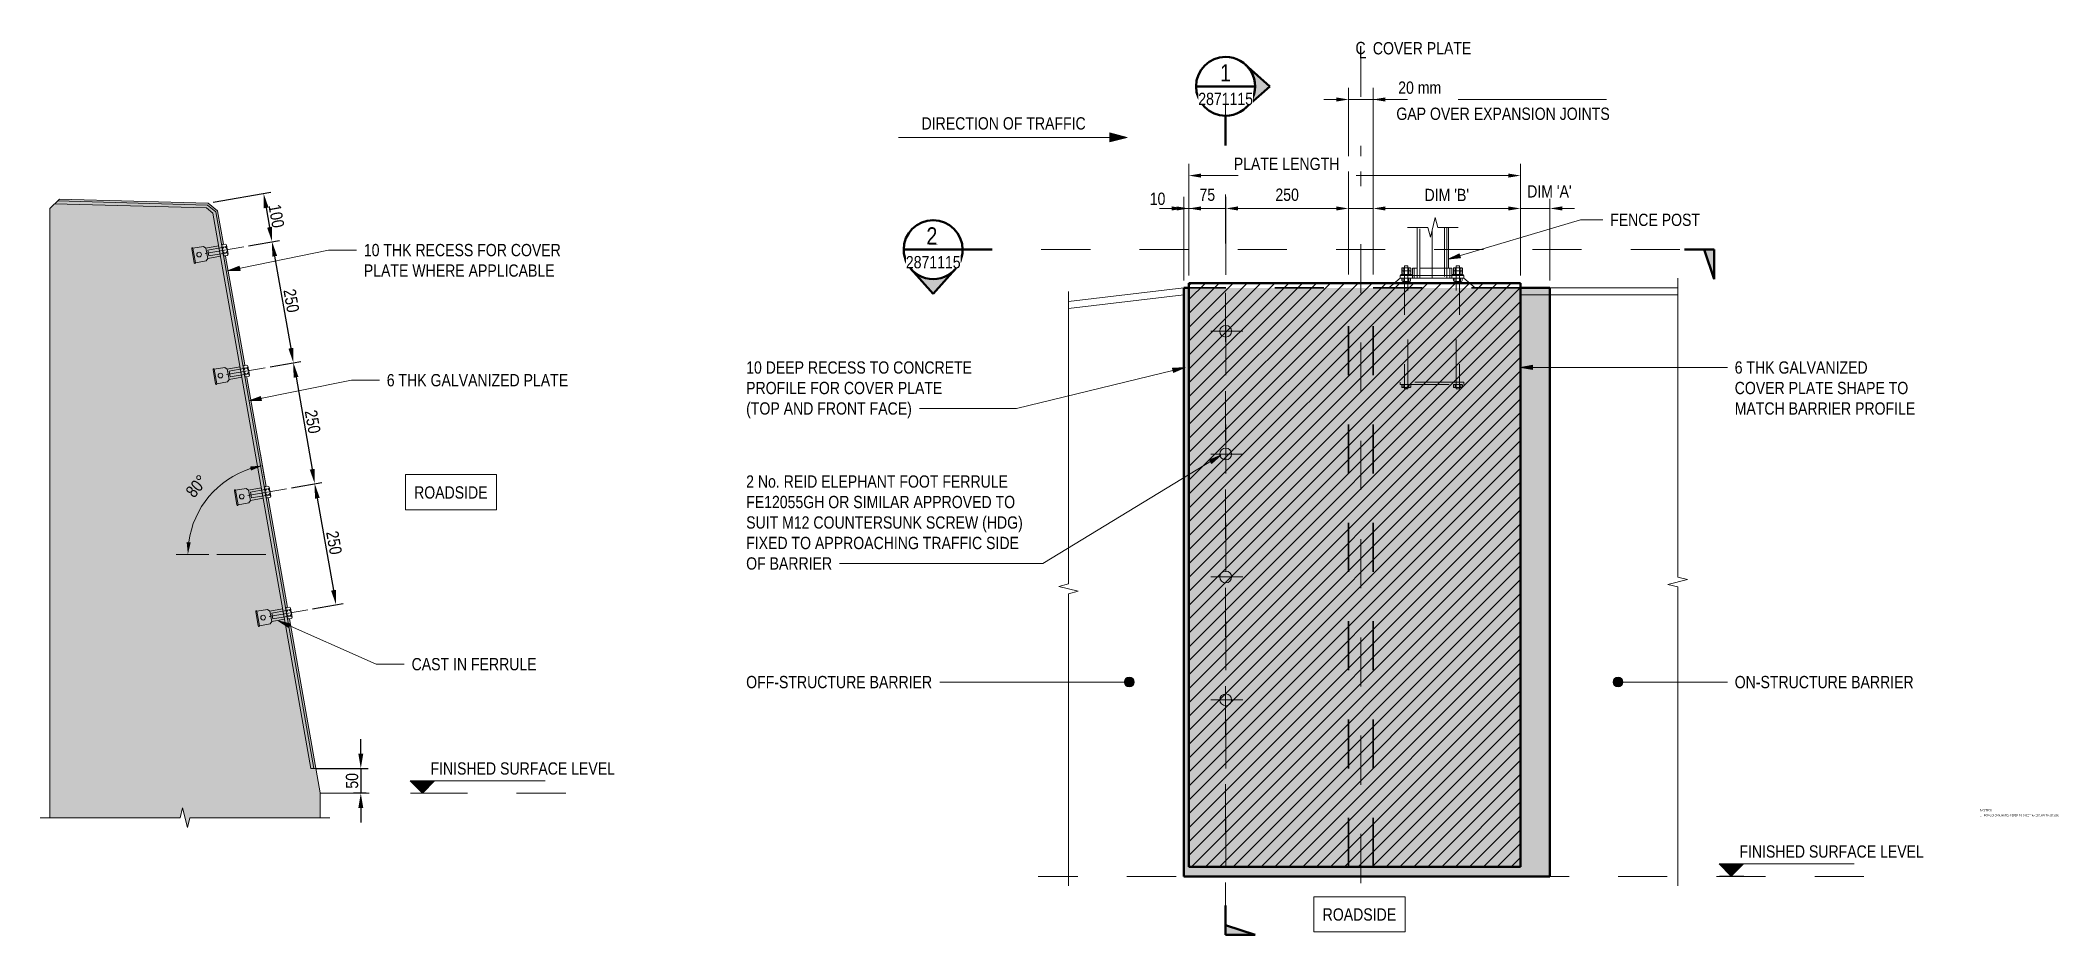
# Model space of a CAD drawing. Header units: metres. Extents: x 1 to 24, y 2 to 1737.
# Drawn here: x 1.446 to 5.531, y 2.415 to 4.235 of the extents above.
import ezdxf

# ---------------------------------------------------------------- set-up
doc = ezdxf.new("R2010")
doc.units = ezdxf.units.M
for name, pattern in [('Dot_Section Line', [0.02, 0, -0.02]), ('JacobsCenter', [0.015, 0.009, -0.0015, 0.003, -0.0015]), ('JacobsDash', [0.0045, 0.003, -0.0015])]:
    doc.linetypes.add(name, pattern=pattern)
doc.layers.get('Defpoints').update_dxf_attribs({"color": 41})
for name, color, linetype, lineweight in [('D-BDGE', 7, 'Continuous', 13), ('D-BDGE-LINE', 7, 'Continuous', 9), ('D-ENHA-ANNO-TEXT', 7, 'Continuous', 9), ('D-ENHA-GEN-LINE', 7, 'Continuous', 9), ('D-ENHA-TEXT', 7, 'Continuous', 9), ('D-ENHA-TEXT-DIMS', 7, 'Continuous', 9)]:
    doc.layers.add(name, color=color, linetype=linetype, lineweight=lineweight)
doc.styles.add('Arial Narrow', font='ARIALN.TTF', dxfattribs={"height": 0.025})
doc.styles.add('Arial Narrow_1', font='ARIALN.TTF', dxfattribs={"height": 0.0025})
doc.styles.add('Arial Narrow_2', font='ARIALN.TTF', dxfattribs={"height": 0.035})
doc.styles.add('Arial Narrow_3', font='ARIALN.TTF', dxfattribs={"height": 0.0035})
doc.styles.add('Arial Narrow_4', font='ARIALN.TTF', dxfattribs={"height": 0.005})
doc.dimstyles.new('____ddd____', dxfattribs={"dimscale": 0.3048, "dimtxt": 0.025586, "dimasz": 0.098425, "dimexe": 0.049213, "dimexo": 0.032808, "dimgap": 0.016404, "dimtad": 1, "dimdec": 0, "dimlfac": 1000, "dimzin": 0, "dimdsep": 46, "dimtxsty": 'Arial Narrow', "dimsah": 1, "dimcen": 0.09, "dimaunit": 1, "dimadec": 4, "dimazin": 0, "dimtfac": 1, "dimtdec": 4, "dimtix": 1, "dimtmove": 0, "dimatfit": 3, "dimfxl": 1, "dimtvp": 1, "dimtolj": 1, "dimtzin": 0, "dimarcsym": 2})
doc.dimstyles.new('Dimension_Angle_T___º__', dxfattribs={"dimscale": 0.3048, "dimtxt": 0.025586, "dimasz": 0.082021, "dimexe": 0.07874, "dimexo": 0.052493, "dimgap": 0.065617, "dimtad": 1, "dimdec": 3, "dimlfac": 1000, "dimrnd": 0.001, "dimzin": 0, "dimdsep": 46, "dimtxsty": 'Arial Narrow', "dimsah": 1, "dimcen": 0.09, "dimadec": 0, "dimazin": 0, "dimtfac": 1, "dimtdec": 4, "dimtix": 1, "dimtmove": 0, "dimatfit": 3, "dimfxl": 1, "dimtvp": 1, "dimtolj": 1, "dimtzin": 0, "dimlwd": 18, "dimlwe": 18, "dimarcsym": 2})
doc.dimstyles.new('Dimension_Standard_O__mm_', dxfattribs={"dimscale": 0.3048, "dimtxt": 0.025586, "dimasz": 0.082021, "dimexe": 0.07874, "dimexo": 0.049213, "dimgap": 0.049213, "dimtad": 1, "dimdec": 0, "dimlfac": 1000, "dimzin": 0, "dimdsep": 46, "dimtxsty": 'Arial Narrow', "dimsah": 1, "dimcen": 0.09, "dimaunit": 1, "dimadec": 4, "dimazin": 0, "dimtfac": 1, "dimtdec": 4, "dimtix": 1, "dimtmove": 2, "dimatfit": 3, "dimfxl": 1, "dimtvp": 1, "dimtfill": 1, "dimtolj": 1, "dimtzin": 0, "dimlwd": 18, "dimlwe": 18, "dimarcsym": 2})
doc.dimstyles.new('Dimension_Standard_O__mm__1', dxfattribs={"dimscale": 0.3048, "dimtxt": 0.025586, "dimasz": 0.082021, "dimexe": 0.07874, "dimexo": 0.049213, "dimgap": 0.049213, "dimtad": 1, "dimdec": 0, "dimlfac": 1000, "dimzin": 0, "dimdsep": 46, "dimtxsty": 'Arial Narrow', "dimsah": 1, "dimcen": 0.09, "dimaunit": 1, "dimadec": 4, "dimazin": 0, "dimtfac": 1, "dimtdec": 4, "dimtix": 1, "dimtmove": 0, "dimatfit": 3, "dimfxl": 1, "dimtvp": 1, "dimtfill": 1, "dimtolj": 1, "dimtzin": 0, "dimlwd": 18, "dimlwe": 18, "dimarcsym": 2})

msp = doc.modelspace()

# ---------------------------------------------------------------- texts
at = {"layer": 'D-ENHA-TEXT', "attachment_point": 1, "bg_fill": 3, "box_fill_scale": 1, "bg_fill_color": 256, "bg_fill_true_color": 13158600, "bg_fill_transparency": 0}
for s, insert, char_height, style in [('10 DEEP RECESS TO CONCRETE ', (2.8832412, 3.5819697), 0.025, 'Arial Narrow'), ('2 No. REID ELEPHANT FOOT FERRULE ', (2.8832412, 3.3499867), 0.025, 'Arial Narrow'), ('1.', (5.3946616, 2.6600804), 0.0035, 'Arial Narrow_3')]:
    msp.add_mtext(s, dxfattribs=dict(at, insert=insert, char_height=char_height, style=style))

# ---------------------------------------------------------------- blocks, each defined once
blk = doc.blocks.new('BREAK LINE - INPUT VIEW SCALE_R13 - Std Break-6232128-DRG-2871115 - COVER PLATE ELEVATION')
at = {"layer": 'D-BDGE-LINE'}
for p, q in [((0.2649, 0), (-0.02, 0)), ((0.2699, 0.02), (0.2649, 0)), ((0.2799, -0.02), (0.2699, 0.02)), ((0.2849, 0), (0.2799, -0.02)), ((0.5698, 0), (0.2849, 0))]:
    blk.add_line(p, q, dxfattribs=at)
blk = doc.blocks.new('BREAK LINE - INPUT VIEW SCALE_R13 - Std Break-6725330-DRG-2871115 - COVER PLATE ELEVATION - TYPE CP-02')
at = {"layer": 'D-BDGE-LINE'}
for p, q in [((0.5883, 0), (-0.02, 0)), ((0.5933, 0.02), (0.5883, 0)), ((0.6033, -0.02), (0.5933, 0.02)), ((0.6083, 0), (0.6033, -0.02)), ((1.2167, 0), (0.6083, 0))]:
    blk.add_line(p, q, dxfattribs=at)
blk = doc.blocks.new('BREAK LINE - INPUT VIEW SCALE_R13 - Std Break-7160470-DRG-2871115 - COVER PLATE ELEVATION - TYPE CP-02')
at = {"layer": 'D-BDGE-LINE'}
for p, q in [((-0.02, 0), (0.5745, 0)), ((0.5745, 0), (0.5795, -0.02)), ((0.5795, -0.02), (0.5895, 0.02)), ((0.5895, 0.02), (0.5945, 0)), ((0.5945, 0), (1.1891, 0))]:
    blk.add_line(p, q, dxfattribs=at)
blk = doc.blocks.new('BREAK LINE - INPUT VIEW SCALE_R13 - Std Break-7695397-DRG-2871115 - COVER PLATE ELEVATION - TYPE CP-02')
at = {"layer": 'D-BDGE-LINE'}
for p, q in [((-0.02, 0), (0.0217, 0)), ((0.0217, 0), (0.0267, -0.02)), ((0.0267, -0.02), (0.0367, 0.02)), ((0.0367, 0.02), (0.0417, 0)), ((0.0417, 0), (0.0833, 0))]:
    blk.add_line(p, q, dxfattribs=at)
blk = doc.blocks.new('SYM_ANO_Level - FINISHED LEVEL 2-5691598-DRG-2871115 - COVER PLATE ELEVATION')
at = {"layer": 'D-ENHA-GEN-LINE'}
blk.add_hatch(color=256, dxfattribs=at).paths.add_polyline_path([(0, 0), (0.00247, -0.00247), (-0.00247, -0.00247)])
for p, q in [((0.00241, 0), (-0.00259, 0)), ((-0.025, -0.00247), (0.00241, -0.00247)), ((0, 0), (-0.00247, -0.00247)), ((-0.00247, -0.00247), (0.00247, -0.00247)), ((0.0018, -0.00247), (-0.0018, -0.00247)), ((0.00247, -0.00247), (0, 0))]:
    blk.add_line(p, q, dxfattribs=at)
blk = doc.blocks.new('DIMBLOCK1-DRG-2871115 - COVER PLATE ELEVATION')
at = {"layer": 'D-ENHA-TEXT-DIMS', "color": 0, "lineweight": 18, "transparency": 16777216}
for p, q in [((1.9032, 3.3441), (1.8945, 3.3935)), ((1.7896, 3.1889), (1.7229, 3.1889))]:
    blk.add_line(p, q, dxfattribs=at)
blk.add_arc((1.9306, 3.1889), 0.1837, 107.8028, 172.1972, dxfattribs=at)
at = {"layer": 'D-ENHA-TEXT-DIMS', "color": 0, "transparency": 16777216}
for points in [[(1.8734, 3.3679), (1.8754, 3.3598), (1.8987, 3.3699)], [(1.7527, 3.2136), (1.7444, 3.2142), (1.7469, 3.1889)]]:
    blk.add_solid(points, dxfattribs=at)
at = {"layer": 'Defpoints', "color": 0, "transparency": 16777216}
for p in [(1.8209, 3.3363), (1.906, 3.3283), (1.8056, 3.1889), (1.9306, 3.1889)]:
    blk.add_point(p, dxfattribs=at)
at = {"layer": 'D-ENHA-TEXT-DIMS', "color": 0, "lineweight": 18, "transparency": 16777216, "insert": (1.7648, 3.3281), "char_height": 0.025, "width": 0.054583, "attachment_point": 5, "rotation": 50, "style": 'Arial Narrow'}
blk.add_mtext('\\A1;80°', dxfattribs=at)
blk = doc.blocks.new('DIMBLOCK2-DRG-2871115 - COVER PLATE ELEVATION')
at = {"layer": 'D-ENHA-TEXT-DIMS', "color": 0, "lineweight": -2, "transparency": 16777216}
for p, q in [((2.0989, 2.7835), (2.0989, 2.8135)), ((2.0072, 2.7535), (2.1139, 2.7535)), ((2.0989, 2.7535), (2.0989, 2.7035)), ((2.1101, 2.7035), (2.0839, 2.7035)), ((2.0989, 2.6735), (2.0989, 2.6435))]:
    blk.add_line(p, q, dxfattribs=at)
at = {"layer": 'D-ENHA-TEXT-DIMS', "color": 0, "transparency": 16777216}
for points in [[(2.0939, 2.7835), (2.1039, 2.7835), (2.0989, 2.7535)], [(2.0939, 2.6735), (2.1039, 2.6735), (2.0989, 2.7035)]]:
    blk.add_solid(points, dxfattribs=at)
at = {"layer": 'Defpoints', "color": 0, "transparency": 16777216}
for p in [(1.9972, 2.7535), (2.0989, 2.7035), (2.1201, 2.7035)]:
    blk.add_point(p, dxfattribs=at)
at = {"layer": 'D-ENHA-TEXT-DIMS', "color": 0, "transparency": 16777216, "insert": (2.0811, 2.7285), "char_height": 0.025, "width": 0.038013, "attachment_point": 5, "rotation": 90, "style": 'Arial Narrow'}
blk.add_mtext('\\A1;50', dxfattribs=at)
blk = doc.blocks.new('DIMBLOCK3-DRG-2871115 - COVER PLATE ELEVATION')
at = {"layer": 'D-ENHA-TEXT-DIMS', "color": 0, "lineweight": -2, "transparency": 16777216}
for p, q in [((1.7984, 3.9057), (1.9157, 3.9264)), ((1.9062, 3.8942), (1.9131, 3.8549)), ((1.8706, 3.8169), (1.9331, 3.8279))]:
    blk.add_line(p, q, dxfattribs=at)
at = {"layer": 'D-ENHA-TEXT-DIMS', "color": 0, "transparency": 16777216}
for points in [[(1.9111, 3.8951), (1.9013, 3.8934), (1.901, 3.9238)], [(1.918, 3.8557), (1.9082, 3.854), (1.9183, 3.8253)]]:
    blk.add_solid(points, dxfattribs=at)
at = {"layer": 'Defpoints', "color": 0, "transparency": 16777216}
for p in [(1.7885, 3.9039), (1.8608, 3.8152), (1.9183, 3.8253)]:
    blk.add_point(p, dxfattribs=at)
at = {"layer": 'D-ENHA-TEXT-DIMS', "color": 0, "transparency": 16777216, "insert": (1.9271, 3.8776), "char_height": 0.025, "width": 0.05702, "attachment_point": 5, "rotation": 280, "style": 'Arial Narrow'}
blk.add_mtext('\\A1;100', dxfattribs=at)
blk = doc.blocks.new('DIMBLOCK4-DRG-2871115 - COVER PLATE ELEVATION')
at = {"layer": 'D-ENHA-TEXT-DIMS', "color": 0, "lineweight": -2, "transparency": 16777216}
for p, q in [((1.8706, 3.8169), (1.9331, 3.8279)), ((1.9235, 3.7958), (1.9565, 3.6087)), ((1.9141, 3.5707), (1.9765, 3.5817))]:
    blk.add_line(p, q, dxfattribs=at)
at = {"layer": 'D-ENHA-TEXT-DIMS', "color": 0, "transparency": 16777216}
for points in [[(1.9285, 3.7967), (1.9186, 3.7949), (1.9183, 3.8253)], [(1.9615, 3.6095), (1.9516, 3.6078), (1.9617, 3.5791)]]:
    blk.add_solid(points, dxfattribs=at)
at = {"layer": 'Defpoints', "color": 0, "transparency": 16777216}
for p in [(1.8608, 3.8152), (1.9042, 3.569), (1.9617, 3.5791)]:
    blk.add_point(p, dxfattribs=at)
at = {"layer": 'D-ENHA-TEXT-DIMS', "color": 0, "transparency": 16777216, "insert": (1.9575, 3.7053), "char_height": 0.025, "width": 0.05702, "attachment_point": 5, "rotation": 280, "style": 'Arial Narrow'}
blk.add_mtext('\\A1;250', dxfattribs=at)
blk = doc.blocks.new('DIMBLOCK5-DRG-2871115 - COVER PLATE ELEVATION')
at = {"layer": 'D-ENHA-TEXT-DIMS', "color": 0, "lineweight": -2, "transparency": 16777216}
for p, q in [((1.9141, 3.5707), (1.9765, 3.5817)), ((1.967, 3.5496), (1.9999, 3.3625)), ((1.9575, 3.3245), (2.0199, 3.3355))]:
    blk.add_line(p, q, dxfattribs=at)
at = {"layer": 'D-ENHA-TEXT-DIMS', "color": 0, "transparency": 16777216}
for points in [[(1.9719, 3.5505), (1.962, 3.5487), (1.9617, 3.5791)], [(2.0049, 3.3633), (1.995, 3.3616), (2.0052, 3.3329)]]:
    blk.add_solid(points, dxfattribs=at)
at = {"layer": 'Defpoints', "color": 0, "transparency": 16777216}
for p in [(1.9042, 3.569), (1.9476, 3.3228), (2.0052, 3.3329)]:
    blk.add_point(p, dxfattribs=at)
at = {"layer": 'D-ENHA-TEXT-DIMS', "color": 0, "transparency": 16777216, "insert": (2.0009, 3.4591), "char_height": 0.025, "width": 0.05702, "attachment_point": 5, "rotation": 280, "style": 'Arial Narrow'}
blk.add_mtext('\\A1;250', dxfattribs=at)
blk = doc.blocks.new('DIMBLOCK6-DRG-2871115 - COVER PLATE ELEVATION')
at = {"layer": 'D-ENHA-TEXT-DIMS', "color": 0, "lineweight": -2, "transparency": 16777216}
for p, q in [((1.9575, 3.3245), (2.0199, 3.3355)), ((2.0104, 3.3034), (2.0434, 3.1163)), ((2.0009, 3.0783), (2.0633, 3.0893))]:
    blk.add_line(p, q, dxfattribs=at)
at = {"layer": 'D-ENHA-TEXT-DIMS', "color": 0, "transparency": 16777216}
for points in [[(2.0153, 3.3043), (2.0054, 3.3025), (2.0052, 3.3329)], [(2.0483, 3.1171), (2.0384, 3.1154), (2.0486, 3.0867)]]:
    blk.add_solid(points, dxfattribs=at)
at = {"layer": 'Defpoints', "color": 0, "transparency": 16777216}
for p in [(1.9476, 3.3228), (1.991, 3.0766), (2.0486, 3.0867)]:
    blk.add_point(p, dxfattribs=at)
at = {"layer": 'D-ENHA-TEXT-DIMS', "color": 0, "transparency": 16777216, "insert": (2.0444, 3.2129), "char_height": 0.025, "width": 0.05702, "attachment_point": 5, "rotation": 280, "style": 'Arial Narrow'}
blk.add_mtext('\\A1;250', dxfattribs=at)
blk = doc.blocks.new('CS_Annot_Centreline Symbol3 - CS_Annot_Centreline Symbol-5905071-DRG-2871115 - COVER PLATE ELEVATION - TYPE CP-02')
at = {"layer": 'D-ENHA-GEN-LINE', "char_height": 0.0025, "attachment_point": 1, "style": 'Arial Narrow_1'}
for s, insert, width in [('C  ', (-0.00109, 0.00476), 0.0044093), ('L', (-0.00041, 0.00392), 0.0019241)]:
    blk.add_mtext(s, dxfattribs=dict(at, insert=insert, width=width))
blk = doc.blocks.new('DIMBLOCK7-DRG-2871115 - COVER PLATE ELEVATION - TYPE CP-02')
at = {"layer": 'D-ENHA-TEXT-DIMS', "color": 0, "lineweight": 18, "transparency": 16777216}
for p, q in [((4.1094, 3.7584), (4.1094, 4.1387)), ((4.1594, 3.7584), (4.1594, 4.1387)), ((4.0844, 4.1147), (4.0594, 4.1147)), ((4.1094, 4.1147), (4.1594, 4.1147)), ((4.1844, 4.1147), (4.2094, 4.1147))]:
    blk.add_line(p, q, dxfattribs=at)
at = {"layer": 'D-ENHA-TEXT-DIMS', "color": 0, "transparency": 16777216}
for points in [[(4.0844, 4.1189), (4.0844, 4.1105), (4.1094, 4.1147)], [(4.1844, 4.1189), (4.1844, 4.1105), (4.1594, 4.1147)]]:
    blk.add_solid(points, dxfattribs=at)
at = {"layer": 'Defpoints', "color": 0, "transparency": 16777216}
for p in [(4.1594, 4.1147), (4.1094, 3.7434), (4.1594, 3.7434)]:
    blk.add_point(p, dxfattribs=at)
at = {"layer": 'D-ENHA-TEXT-DIMS', "color": 0, "lineweight": 18, "transparency": 16777216, "insert": (4.2105, 4.1514), "char_height": 0.025, "width": 0.105267, "attachment_point": 1, "line_spacing_factor": 0.974696, "style": 'Arial Narrow', "bg_fill": 3, "box_fill_scale": 1.1, "bg_fill_color": 256, "bg_fill_true_color": 13158600, "bg_fill_transparency": 0}
blk.add_mtext('\\A1;20 mm\u200e', dxfattribs=at)
blk = doc.blocks.new('DIMBLOCK8-DRG-2871115 - COVER PLATE ELEVATION - TYPE CP-02')
at = {"layer": 'D-ENHA-TEXT-DIMS', "color": 0, "lineweight": 18, "transparency": 16777216}
for p, q in [((3.7494, 3.893), (3.7244, 3.893)), ((3.7744, 3.7464), (3.7744, 3.917)), ((3.7744, 3.893), (3.7844, 3.893)), ((3.7844, 3.7564), (3.7844, 3.917)), ((3.8094, 3.893), (3.8344, 3.893))]:
    blk.add_line(p, q, dxfattribs=at)
at = {"layer": 'D-ENHA-TEXT-DIMS', "color": 0, "transparency": 16777216}
blk.add_solid([(3.8094, 3.8972), (3.8094, 3.8889), (3.7844, 3.893)], dxfattribs=at)
at = {"layer": 'Defpoints', "color": 0, "transparency": 16777216}
for p in [(3.7844, 3.893), (3.7744, 3.7314), (3.7844, 3.7414)]:
    blk.add_point(p, dxfattribs=at)
at = {"layer": 'D-ENHA-TEXT-DIMS', "color": 0, "lineweight": 18, "transparency": 16777216, "insert": (3.7047, 3.9252), "char_height": 0.025, "width": 0.038013, "attachment_point": 1, "line_spacing_factor": 0.974696, "style": 'Arial Narrow', "bg_fill": 3, "box_fill_scale": 1.1, "bg_fill_color": 256, "bg_fill_true_color": 13158600, "bg_fill_transparency": 0}
blk.add_mtext('\\A1;10', dxfattribs=at)
at = {"layer": 'D-ENHA-TEXT-DIMS', "color": 0, "transparency": 16777216}
blk.add_solid([(3.7494, 3.8972), (3.7494, 3.8889), (3.7744, 3.893)], dxfattribs=at)
blk = doc.blocks.new('DIMBLOCK9-DRG-2871115 - COVER PLATE ELEVATION - TYPE CP-02')
at = {"layer": 'D-ENHA-TEXT-DIMS', "color": 0, "lineweight": 18, "transparency": 16777216}
for p, q in [((3.7594, 3.893), (3.7344, 3.893)), ((3.7844, 3.7564), (3.7844, 3.917)), ((3.7844, 3.893), (3.8594, 3.893)), ((3.8594, 3.7583), (3.8594, 3.917)), ((3.8844, 3.893), (3.9094, 3.893))]:
    blk.add_line(p, q, dxfattribs=at)
at = {"layer": 'D-ENHA-TEXT-DIMS', "color": 0, "transparency": 16777216}
for points in [[(3.7594, 3.8972), (3.7594, 3.8889), (3.7844, 3.893)], [(3.8844, 3.8972), (3.8844, 3.8889), (3.8594, 3.893)]]:
    blk.add_solid(points, dxfattribs=at)
at = {"layer": 'Defpoints', "color": 0, "transparency": 16777216}
for p in [(3.7844, 3.7414), (3.8594, 3.7433)]:
    blk.add_point(p, dxfattribs=at)
at = {"layer": 'D-ENHA-TEXT-DIMS', "color": 0, "lineweight": 18, "transparency": 16777216, "insert": (3.8219, 3.9208), "char_height": 0.025, "width": 0.038013, "attachment_point": 5, "style": 'Arial Narrow', "bg_fill": 3, "box_fill_scale": 1.1, "bg_fill_color": 256, "bg_fill_true_color": 13158600, "bg_fill_transparency": 0}
blk.add_mtext('\\A1;75', dxfattribs=at)
at = {"layer": 'Defpoints', "color": 0, "transparency": 16777216}
blk.add_point((3.8594, 3.893), dxfattribs=at)
blk = doc.blocks.new('DIMBLOCK10-DRG-2871115 - COVER PLATE ELEVATION - TYPE CP-02')
at = {"layer": 'D-ENHA-TEXT-DIMS', "color": 0, "lineweight": 18, "transparency": 16777216}
for p, q in [((3.8594, 3.7583), (3.8594, 3.917)), ((3.8844, 3.893), (4.0844, 3.893)), ((4.1094, 3.7584), (4.1094, 3.917))]:
    blk.add_line(p, q, dxfattribs=at)
at = {"layer": 'D-ENHA-TEXT-DIMS', "color": 0, "transparency": 16777216}
for points in [[(3.8844, 3.8972), (3.8844, 3.8889), (3.8594, 3.893)], [(4.0844, 3.8972), (4.0844, 3.8889), (4.1094, 3.893)]]:
    blk.add_solid(points, dxfattribs=at)
at = {"layer": 'Defpoints', "color": 0, "transparency": 16777216}
for p in [(4.1094, 3.893), (3.8594, 3.7433), (4.1094, 3.7434)]:
    blk.add_point(p, dxfattribs=at)
at = {"layer": 'D-ENHA-TEXT-DIMS', "color": 0, "lineweight": 18, "transparency": 16777216, "insert": (3.9844, 3.9208), "char_height": 0.025, "width": 0.05702, "attachment_point": 5, "style": 'Arial Narrow', "bg_fill": 3, "box_fill_scale": 1.1, "bg_fill_color": 256, "bg_fill_true_color": 13158600, "bg_fill_transparency": 0}
blk.add_mtext('\\A1;250', dxfattribs=at)
blk = doc.blocks.new('DIMBLOCK11-DRG-2871115 - COVER PLATE ELEVATION - TYPE CP-02')
at = {"layer": 'D-ENHA-TEXT-DIMS', "color": 0, "lineweight": 18, "transparency": 16777216}
for p, q in [((4.0844, 3.893), (4.0594, 3.893)), ((4.1094, 3.7584), (4.1094, 3.917)), ((4.1094, 3.893), (4.1594, 3.893)), ((4.1594, 3.7584), (4.1594, 3.917)), ((4.1844, 3.893), (4.2094, 3.893))]:
    blk.add_line(p, q, dxfattribs=at)
at = {"layer": 'D-ENHA-TEXT-DIMS', "color": 0, "transparency": 16777216}
for points in [[(4.0844, 3.8972), (4.0844, 3.8889), (4.1094, 3.893)], [(4.1844, 3.8972), (4.1844, 3.8889), (4.1594, 3.893)]]:
    blk.add_solid(points, dxfattribs=at)
at = {"layer": 'Defpoints', "color": 0, "transparency": 16777216}
for p in [(4.1094, 3.7434), (4.1594, 3.7434)]:
    blk.add_point(p, dxfattribs=at)
at = {"layer": 'D-ENHA-TEXT-DIMS', "color": 0, "lineweight": 18, "transparency": 16777216, "insert": (4.1344, 3.9229), "char_height": 0.025, "attachment_point": 5, "style": 'Arial Narrow', "bg_fill": 3, "box_fill_scale": 1.1, "bg_fill_color": 256, "bg_fill_true_color": 13158600, "bg_fill_transparency": 0}
blk.add_mtext('\\A1;\u200e', dxfattribs=at)
at = {"layer": 'Defpoints', "color": 0, "transparency": 16777216}
blk.add_point((4.1594, 3.893), dxfattribs=at)
blk = doc.blocks.new('DIMBLOCK12-DRG-2871115 - COVER PLATE ELEVATION - TYPE CP-02')
at = {"layer": 'D-ENHA-TEXT-DIMS', "color": 0, "lineweight": 18, "transparency": 16777216}
for p, q in [((4.1594, 3.7584), (4.1594, 3.917)), ((4.1844, 3.893), (4.4344, 3.893)), ((4.4594, 3.7564), (4.4594, 3.917))]:
    blk.add_line(p, q, dxfattribs=at)
at = {"layer": 'D-ENHA-TEXT-DIMS', "color": 0, "transparency": 16777216}
for points in [[(4.1844, 3.8972), (4.1844, 3.8889), (4.1594, 3.893)], [(4.4344, 3.8972), (4.4344, 3.8889), (4.4594, 3.893)]]:
    blk.add_solid(points, dxfattribs=at)
at = {"layer": 'Defpoints', "color": 0, "transparency": 16777216}
for p in [(4.4594, 3.893), (4.1594, 3.7434), (4.4594, 3.7414)]:
    blk.add_point(p, dxfattribs=at)
at = {"layer": 'D-ENHA-TEXT-DIMS', "color": 0, "lineweight": 18, "transparency": 16777216, "insert": (4.3094, 3.9205), "char_height": 0.025, "width": 0.109653, "attachment_point": 5, "style": 'Arial Narrow', "bg_fill": 3, "box_fill_scale": 1.1, "bg_fill_color": 256, "bg_fill_true_color": 13158600, "bg_fill_transparency": 0}
blk.add_mtext("\\A1;DIM 'B'", dxfattribs=at)
blk = doc.blocks.new('DIMBLOCK13-DRG-2871115 - COVER PLATE ELEVATION - TYPE CP-02')
at = {"layer": 'D-ENHA-TEXT-DIMS', "color": 0, "lineweight": 18, "transparency": 16777216}
for p, q in [((4.4344, 3.893), (4.4094, 3.893)), ((4.4594, 3.7564), (4.4594, 3.917)), ((4.5194, 3.7464), (4.5194, 3.917)), ((4.5444, 3.893), (4.5694, 3.893))]:
    blk.add_line(p, q, dxfattribs=at)
at = {"layer": 'Defpoints', "color": 0, "transparency": 16777216}
for p in [(4.4594, 3.7414), (4.5194, 3.7314)]:
    blk.add_point(p, dxfattribs=at)
at = {"layer": 'D-ENHA-TEXT-DIMS', "color": 0, "lineweight": 18, "transparency": 16777216, "insert": (4.473, 3.9403), "char_height": 0.025, "width": 0.109653, "attachment_point": 1, "line_spacing_factor": 0.974696, "style": 'Arial Narrow', "bg_fill": 3, "box_fill_scale": 1.1, "bg_fill_color": 256, "bg_fill_true_color": 13158600, "bg_fill_transparency": 0}
blk.add_mtext("\\A1;DIM 'A'", dxfattribs=at)
at = {"layer": 'D-ENHA-TEXT-DIMS', "color": 0, "lineweight": 18, "transparency": 16777216}
blk.add_line((4.4594, 3.893), (4.5194, 3.893), dxfattribs=at)
at = {"layer": 'D-ENHA-TEXT-DIMS', "color": 0, "transparency": 16777216}
for points in [[(4.4344, 3.8972), (4.4344, 3.8889), (4.4594, 3.893)], [(4.5444, 3.8972), (4.5444, 3.8889), (4.5194, 3.893)]]:
    blk.add_solid(points, dxfattribs=at)
at = {"layer": 'Defpoints', "color": 0, "transparency": 16777216}
blk.add_point((4.5194, 3.893), dxfattribs=at)
blk = doc.blocks.new('DIMBLOCK14-DRG-2871115 - COVER PLATE ELEVATION - TYPE CP-02')
at = {"layer": 'D-ENHA-TEXT-DIMS', "color": 0, "lineweight": 18, "transparency": 16777216}
for p, q in [((3.7844, 3.7564), (3.7844, 3.9839)), ((4.4594, 3.7564), (4.4594, 3.9839)), ((3.8094, 3.9599), (3.8846, 3.9599)), ((4.4344, 3.9599), (4.1249, 3.9599))]:
    blk.add_line(p, q, dxfattribs=at)
at = {"layer": 'D-ENHA-TEXT-DIMS', "color": 0, "transparency": 16777216}
for points in [[(3.8094, 3.9641), (3.8094, 3.9557), (3.7844, 3.9599)], [(4.4344, 3.9641), (4.4344, 3.9557), (4.4594, 3.9599)]]:
    blk.add_solid(points, dxfattribs=at)
at = {"layer": 'Defpoints', "color": 0, "transparency": 16777216}
for p in [(4.4594, 3.9599), (3.7844, 3.7414), (4.4594, 3.7414)]:
    blk.add_point(p, dxfattribs=at)
at = {"layer": 'D-ENHA-TEXT-DIMS', "color": 0, "lineweight": 18, "transparency": 16777216, "insert": (3.8758, 3.9963), "char_height": 0.025, "width": 0.257807, "attachment_point": 1, "line_spacing_factor": 0.974696, "style": 'Arial Narrow', "bg_fill": 3, "box_fill_scale": 1.1, "bg_fill_color": 256, "bg_fill_true_color": 13158600, "bg_fill_transparency": 0}
blk.add_mtext('\\A1;PLATE LENGTH', dxfattribs=at)
blk = doc.blocks.new('DIT_Annot_DirectionText_25 - Text Arrow Direction-6231830-DRG-2871115 - COVER PLATE ELEVATION - TYPE CP-02')
at = {"layer": 'D-ENHA-GEN-LINE'}
blk.add_hatch(color=256, dxfattribs=at).paths.add_polyline_path([(0.0215, -0.00094), (0.0215, 0.00094), (0.025, 0)])
for p, q in [((0.025, 0), (0.0215, 0.00094)), ((0.0215, 0.00094), (0.0215, -0.00094)), ((-0.0215, 0), (0.025, 0)), ((0.0215, -0.00094), (0.025, 0))]:
    blk.add_line(p, q, dxfattribs=at)
blk = doc.blocks.new('SYM_ANO_Level - FINISHED LEVEL 2-5691598-DRG-2871115 - COVER PLATE ELEVATION - TYPE CP-02')
at = {"layer": 'D-ENHA-GEN-LINE'}
blk.add_hatch(color=256, dxfattribs=at).paths.add_polyline_path([(0, 0), (0.00247, -0.00247), (-0.00247, -0.00247)])
for p, q in [((0.00241, 0), (-0.00259, 0)), ((-0.025, -0.00247), (0.00241, -0.00247)), ((0, 0), (-0.00247, -0.00247)), ((-0.00247, -0.00247), (0.00247, -0.00247)), ((0.0018, -0.00247), (-0.0018, -0.00247)), ((0.00247, -0.00247), (0, 0))]:
    blk.add_line(p, q, dxfattribs=at)
blk = doc.blocks.new('Drafting View - sectionTail-4870194-DRG-2871115 - COVER PLATE ELEVATION - TYPE CP-02')
at = {"layer": 'D-ENHA-ANNO-TEXT'}
blk.add_hatch(color=256, dxfattribs=at).paths.add_polyline_path([(-0.006, 0.006), (-0.004, 0), (-0.006, 0)])
at = {"layer": 'D-ENHA-ANNO-TEXT', "lineweight": 50}
for p, q in [((-0.006, 0.006), (-0.006, 0)), ((-0.004, 0), (-0.006, 0.006)), ((-0.006, 0), (-0.004, 0)), ((-0.006, 0), (0, 0))]:
    blk.add_line(p, q, dxfattribs=at)
blk = doc.blocks.new('Drafting View - SectionHead-4898858-DRG-2871115 - COVER PLATE ELEVATION - TYPE CP-02')
at = {"layer": 'D-ENHA-ANNO-TEXT'}
h = blk.add_hatch(color=256, dxfattribs=at)
edge = h.paths.add_edge_path()
edge.add_line((-0.002, 0.009), (0.00247, 0.004))
edge.add_arc((-0.002, 0), 0.006, 41.8277, 138.1723)
edge.add_line((-0.00647, 0.004), (-0.002, 0.009))
at = {"layer": 'D-ENHA-ANNO-TEXT', "lineweight": 50}
for p, q in [((-0.002, 0.009), (-0.00647, 0.004)), ((0.00247, 0.004), (-0.002, 0.009)), ((0.004, 0), (0.01, 0))]:
    blk.add_line(p, q, dxfattribs=at)
for start, end in [(360, 180), (180, 360)]:
    blk.add_arc((-0.002, 0), 0.006, start, end, dxfattribs=at)

# ---------------------------------------------------------------- dimensions: what is measured, and where the dimension line sits
at = {"layer": 'D-ENHA-TEXT-DIMS'}
for base, p1, p2, angle, override, picture, middle in [((1.9183306, 3.8253329), (1.7885199, 3.9039495), (1.8607903, 3.815187), 280, {"dimpost": '<>', "dimfxl": 0.114463}, 'DIMBLOCK3-DRG-2871115 - COVER PLATE ELEVATION', (1.9271458, 3.8776401)), ((1.9617426, 3.579131), (1.8607903, 3.815187), (1.9042023, 3.5689851), 280, {"dimpost": '<>', "dimfxl": 0.25}, 'DIMBLOCK4-DRG-2871115 - COVER PLATE ELEVATION', (1.957531, 3.7053167)), ((2.0051547, 3.332929), (1.9042023, 3.5689851), (1.9476144, 3.3227831), 280, {"dimpost": '<>', "dimfxl": 0.25}, 'DIMBLOCK5-DRG-2871115 - COVER PLATE ELEVATION', (2.0009431, 3.4591147)), ((2.0485667, 3.0867271), (1.9476144, 3.3227831), (1.9910264, 3.0765812), 280, {"dimpost": '<>', "dimfxl": 0.25}, 'DIMBLOCK6-DRG-2871115 - COVER PLATE ELEVATION', (2.0443551, 3.2129128)), ((2.0988615, 2.7035286), (1.997218, 2.7535286), (2.1200747, 2.7035286), 90, {"dimpost": '<>', "dimfxl": 0.132642}, 'DIMBLOCK2-DRG-2871115 - COVER PLATE ELEVATION', (2.0810972, 2.7285286))]:
    dim = msp.add_linear_dim(base=base, p1=p1, p2=p2, angle=angle, dimstyle='____ddd____', override=override, dxfattribs=at)
    dim.commit()
    dim.dimension.update_dxf_attribs({"geometry": picture, "text_midpoint": middle})
at = {"layer": 'D-ENHA-TEXT-DIMS', "lineweight": 18}
dim = msp.add_angular_dim_3p(base=(1.8208886, 3.33631), center=(1.9305962, 3.188947), p1=(1.9060188, 3.3283323), p2=(1.805615, 3.188947), dimstyle='Dimension_Angle_T___º__', override={"dimpost": '<>', "dimfxl": 0.171782}, dxfattribs=at)
dim.commit()
dim.dimension.update_dxf_attribs({"geometry": 'DIMBLOCK1-DRG-2871115 - COVER PLATE ELEVATION', "text_midpoint": (1.7647626, 3.328098)})

# ---------------------------------------------------------------- hatches: boundary and pattern name
at = {"layer": 'D-BDGE-LINE', "true_color": 0xffffff}
for points in [[(1.7461093, 2.6335286), (1.7511093, 2.6535286), (2.0160302, 2.6535286), (2.0160302, 2.7044269), (1.8072411, 3.8885286), (1.7885199, 3.9039495), (1.4855043, 3.9122067), (1.4661885, 3.8928909), (1.4661885, 2.6535286), (1.7311093, 2.6535286), (1.7361093, 2.6735286), (1.7443508, 2.6405629)], [(4.5193604, 2.5335882), (4.5193604, 3.7313679), (3.7743604, 3.7313679), (3.7743604, 2.5335882), (4.4593604, 2.5335882)]]:
    msp.add_hatch(color=7, dxfattribs=at).paths.add_polyline_path(points)
at = {"layer": 'D-BDGE-LINE', "true_color": 0xc0c0c0}
h = msp.add_hatch(dxfattribs=at)
h.set_pattern_fill('FP_1', color=9, style=0, pattern_type=2)
h.set_pattern_definition([(45, (1.66053, 0), (-0.014142136, 0.014142136), [])])
h.paths.add_polyline_path([(4.4593604, 2.5535882), (4.4593604, 3.7413679), (3.7843604, 3.7413679), (3.7843604, 2.5535882)])
at = {"layer": 'D-ENHA-TEXT'}
for points in [[(4.3119534, 3.7895925), (4.337171, 3.7925091), (4.3346526, 3.8009581)], [(1.8277229, 3.7661539), (1.8530986, 3.766866), (1.8513247, 3.7755021)], [(3.7766505, 3.5694697), (3.7513167, 3.5678477), (3.7533993, 3.5592808)], [(4.4591193, 3.5694697), (4.4841193, 3.5650616), (4.4841193, 3.5738779)], [(1.8713101, 3.5014395), (1.8966877, 3.5020782), (1.8949388, 3.5107194)], [(3.8497272, 3.3910835), (3.8260689, 3.3818793), (3.8306437, 3.3743428)], [(1.9314138, 3.0543765), (1.9524646, 3.0401887), (1.9560476, 3.0482442)]]:
    msp.add_hatch(color=256, dxfattribs=at).paths.add_polyline_path(points)
h = msp.add_hatch(color=256, dxfattribs=at)
edge = h.paths.add_edge_path()
edge.add_arc((3.6629295, 2.9294697), 0.01, 0, 360)
h = msp.add_hatch(color=256, dxfattribs=at)
edge = h.paths.add_edge_path()
edge.add_arc((4.6580077, 2.9294697), 0.01, 0, 360)

# ---------------------------------------------------------------- linework, layer by layer
at = {"layer": 'D-BDGE', "linetype": 'JacobsCenter', "lineweight": 9}
for p, q in [((4.1343604, 2.5204533), (4.1343604, 4.2354533)), ((1.8607903, 3.815187), (1.7820057, 3.8012951)), ((3.8593604, 2.5535882), (3.8593604, 3.7433416)), ((3.8293604, 3.6433416), (3.8943604, 3.6433416)), ((1.9042023, 3.5689851), (1.8254177, 3.5550932)), ((3.8293604, 3.3933416), (3.8943604, 3.3933416)), ((1.9476144, 3.3227831), (1.8688297, 3.3088913)), ((1.805615, 3.188947), (1.9305962, 3.188947)), ((3.8293604, 3.1433416), (3.8943604, 3.1433416)), ((1.9910264, 3.0765812), (1.9122418, 3.0626893)), ((3.8293604, 2.8933416), (3.8943604, 2.8933416))]:
    msp.add_line(p, q, dxfattribs=at)
at = {"layer": 'D-BDGE', "lineweight": 9}
for p, q in [((4.1593604, 4.1144929), (4.2292104, 4.1144929)), ((4.3325599, 4.1144929), (4.6343604, 4.1144929)), ((1.7848135, 3.8940468), (1.475766, 3.9024683)), ((1.7870373, 3.8999885), (1.481609, 3.9083113)), ((1.798034, 3.8831569), (1.7848135, 3.8940468)), ((1.8035583, 3.8863799), (1.7870373, 3.8999885)), ((1.997218, 2.7535286), (1.798034, 3.8831569)), ((2.0033105, 2.7535286), (1.8035583, 3.8863799)), ((4.2492104, 3.7513679), (4.2492104, 3.8544929)), ((4.3095104, 3.8544929), (4.3095104, 3.7513679)), ((4.3125599, 3.8544929), (4.3125599, 3.7718032)), ((1.7546857, 3.8116846), (1.7598868, 3.7821882)), ((1.7786777, 3.8159151), (1.7570455, 3.8121007)), ((1.7570455, 3.8121007), (1.7622465, 3.7826043)), ((1.7835354, 3.8125137), (1.7786777, 3.8159151)), ((1.8094922, 3.8170906), (1.7835354, 3.8125137)), ((1.7835354, 3.8125137), (1.7872801, 3.7912763)), ((1.8164146, 3.813468), (1.7873321, 3.8083247)), ((1.7873321, 3.8083247), (1.7894138, 3.7965187)), ((1.8184989, 3.8016472), (1.7894138, 3.7965187)), ((1.8094922, 3.8170906), (1.813237, 3.7958532)), ((1.8158792, 3.8165043), (1.8190383, 3.7985886)), ((1.8180172, 3.8195577), (1.8226471, 3.8203741)), ((1.8189326, 3.8143663), (1.8235625, 3.8151827)), ((1.8211762, 3.801642), (1.8258061, 3.8024584)), ((1.8257005, 3.8182361), (1.8288595, 3.8003204)), ((1.8257005, 3.8182361), (1.8288595, 3.8003204)), ((1.8257005, 3.8182361), (1.8288595, 3.8003204)), ((1.7838788, 3.7864187), (1.7622465, 3.7826043)), ((1.7872801, 3.7912763), (1.7838788, 3.7864187)), ((1.813237, 3.7958532), (1.7872801, 3.7912763)), ((1.8220916, 3.7964506), (1.8267215, 3.797267)), ((4.3193604, 3.7713679), (4.3093604, 3.7713679)), ((4.3125599, 3.7718032), (4.3095104, 3.7718032)), ((4.3156874, 3.7713679), (4.3156874, 3.7513679)), ((4.3193604, 3.7513679), (4.3193604, 3.7713679)), ((4.3211032, 3.7589771), (4.3389237, 3.7589771)), ((4.3211032, 3.7563679), (4.3211032, 3.7589771)), ((4.322682, 3.7647033), (4.322682, 3.7610922)), ((4.3228682, 3.7710293), (4.3228682, 3.7670421)), ((4.3239046, 3.7720657), (4.3395574, 3.7720657)), ((4.3240001, 3.7660214), (4.3395574, 3.7660214)), ((4.3401738, 3.7660214), (4.3240001, 3.7660214)), ((4.3262946, 3.7589771), (4.3262946, 3.7710657)), ((4.3364814, 3.7589771), (4.3262946, 3.7589771)), ((4.3262946, 3.7589771), (4.3426221, 3.7589771)), ((4.3272946, 3.7720657), (4.3353369, 3.7720657)), ((4.3272946, 3.7660214), (4.3353369, 3.7660214)), ((4.3272946, 3.7660214), (4.3353369, 3.7660214)), ((4.3287824, 3.7763679), (4.3353369, 3.7763679)), ((4.3378247, 3.7589771), (4.3378247, 3.7710657)), ((4.341098, 3.7701557), (4.341098, 3.7670214)), ((4.341098, 3.7647787), (4.341098, 3.7610922)), ((4.3426221, 3.7563679), (4.3426221, 3.7589771)), ((4.3156874, 3.7513679), (4.3193604, 3.7513679)), ((4.3443604, 3.7513679), (4.3443604, 3.7563679)), ((4.3443604, 3.7563679), (4.3443604, 3.7513679)), ((1.7980978, 3.5654827), (1.8032988, 3.5359863)), ((1.8220898, 3.5697131), (1.8004575, 3.5658988)), ((1.8004575, 3.5658988), (1.8056585, 3.5364024)), ((1.8269474, 3.5663118), (1.8220898, 3.5697131)), ((1.8529043, 3.5708887), (1.8269474, 3.5663118)), ((1.8269474, 3.5663118), (1.8306922, 3.5450744)), ((1.8598267, 3.567266), (1.8307442, 3.5621228)), ((1.8307442, 3.5621228), (1.8328259, 3.5503168)), ((1.861911, 3.5554453), (1.8328259, 3.5503168)), ((1.8529043, 3.5708887), (1.856649, 3.5496513)), ((1.8592913, 3.5703024), (1.8624503, 3.5523867)), ((1.8614293, 3.5733558), (1.8660591, 3.5741721)), ((1.8623446, 3.5681644), (1.8669745, 3.5689808)), ((1.8645883, 3.55544), (1.8692181, 3.5562564)), ((1.8691125, 3.5720341), (1.8722715, 3.5541184)), ((1.8691125, 3.5720341), (1.8722715, 3.5541184)), ((1.8691125, 3.5720341), (1.8722715, 3.5541184)), ((1.8272908, 3.5402167), (1.8056585, 3.5364024)), ((1.8306922, 3.5450744), (1.8272908, 3.5402167)), ((1.856649, 3.5496513), (1.8306922, 3.5450744)), ((1.8655037, 3.5502487), (1.8701335, 3.5510651)), ((4.2143604, 3.5399269), (4.2143604, 3.5349269)), ((4.2176228, 3.533017), (4.2176228, 3.5298826)), ((4.2185471, 3.5288826), (4.2347207, 3.5288826)), ((4.2348162, 3.5349269), (4.2191634, 3.5349269)), ((4.2347207, 3.5288826), (4.2191634, 3.5288826)), ((4.2208962, 3.5339269), (4.2208962, 3.529867)), ((4.2314262, 3.5349269), (4.223384, 3.5349269)), ((4.2314262, 3.5288826), (4.223384, 3.5288826)), ((4.2314262, 3.5288826), (4.223384, 3.5288826)), ((4.2314262, 3.528867), (4.223384, 3.528867)), ((4.223384, 3.5263679), (4.2299384, 3.5263679)), ((4.2324262, 3.5339269), (4.2324262, 3.529867)), ((4.2358526, 3.5338905), (4.2358526, 3.5299034)), ((4.3228682, 3.5338905), (4.3228682, 3.5299034)), ((4.3239046, 3.5349269), (4.3395574, 3.5349269)), ((4.3240001, 3.5288826), (4.3395574, 3.5288826)), ((4.3401738, 3.5288826), (4.3240001, 3.5288826)), ((4.3262946, 3.5339269), (4.3262946, 3.529867)), ((4.3272946, 3.5349269), (4.3353369, 3.5349269)), ((4.3272946, 3.5288826), (4.3353369, 3.5288826)), ((4.3272946, 3.5288826), (4.3353369, 3.5288826)), ((4.3272946, 3.528867), (4.3353369, 3.528867)), ((4.3353369, 3.5263679), (4.3287824, 3.5263679)), ((4.3378247, 3.5339269), (4.3378247, 3.529867)), ((4.341098, 3.533017), (4.341098, 3.5298826)), ((4.3443604, 3.5349269), (4.3443604, 3.5399269)), ((1.8415098, 3.3192808), (1.8467108, 3.2897844)), ((1.8655018, 3.3235112), (1.8438695, 3.3196969)), ((1.8438695, 3.3196969), (1.8490706, 3.2902004)), ((1.8703595, 3.3201099), (1.8655018, 3.3235112)), ((1.8963163, 3.3246867), (1.8703595, 3.3201099)), ((1.8703595, 3.3201099), (1.8741042, 3.2988724)), ((1.9032387, 3.3210641), (1.8741562, 3.3159208)), ((1.8741562, 3.3159208), (1.8762379, 3.3041148)), ((1.905323, 3.3092433), (1.8762379, 3.3041148)), ((1.8963163, 3.3246867), (1.900061, 3.3034493)), ((1.9027033, 3.3241005), (1.9058623, 3.3061847)), ((1.9048413, 3.3271538), (1.9094712, 3.3279702)), ((1.9057567, 3.3219625), (1.9103865, 3.3227788)), ((1.9080003, 3.3092381), (1.9126302, 3.3100545)), ((1.9125245, 3.3258322), (1.9156836, 3.3079165)), ((1.9125245, 3.3258322), (1.9156836, 3.3079165)), ((1.9125245, 3.3258322), (1.9156836, 3.3079165)), ((1.8707028, 3.2940148), (1.8490706, 3.2902004)), ((1.8741042, 3.2988724), (1.8707028, 3.2940148)), ((1.900061, 3.3034493), (1.8741042, 3.2988724)), ((1.9089157, 3.3040467), (1.9135456, 3.3048631)), ((1.8849219, 3.0730788), (1.8901229, 3.0435824)), ((1.9089139, 3.0773093), (1.8872816, 3.0734949)), ((1.8872816, 3.0734949), (1.8924826, 3.0439985)), ((1.9137715, 3.0739079), (1.9089139, 3.0773093)), ((1.9397284, 3.0784848), (1.9137715, 3.0739079)), ((1.9137715, 3.0739079), (1.9175162, 3.0526705)), ((1.9466508, 3.0748622), (1.9175682, 3.0697189)), ((1.9175682, 3.0697189), (1.91965, 3.0579129)), ((1.9397284, 3.0784848), (1.9434731, 3.0572474)), ((1.9461154, 3.0778985), (1.9492744, 3.0599828)), ((1.9482534, 3.0809519), (1.9528832, 3.0817683)), ((1.9491687, 3.0757605), (1.9537986, 3.0765769)), ((1.9514124, 3.0630362), (1.9560422, 3.0638525)), ((1.9559366, 3.0796303), (1.9590956, 3.0617145)), ((1.9559366, 3.0796303), (1.9590956, 3.0617145)), ((1.9559366, 3.0796303), (1.9590956, 3.0617145)), ((1.9141149, 3.0478129), (1.8924826, 3.0439985)), ((1.9175162, 3.0526705), (1.9141149, 3.0478129)), ((1.9434731, 3.0572474), (1.9175162, 3.0526705)), ((1.9487351, 3.0630414), (1.91965, 3.0579129)), ((1.9523278, 3.0578448), (1.9569576, 3.0586612)), ((1.997218, 2.7535286), (2.0073883, 2.7535286))]:
    msp.add_line(p, q, dxfattribs=at)
at = {"layer": 'D-BDGE', "lineweight": 18}
for p, q in [((1.4855043, 3.9122067), (1.4661885, 3.8928909)), ((1.4661885, 3.8928909), (1.4661885, 2.6535286)), ((1.7885199, 3.9039495), (1.4855043, 3.9122067)), ((1.8072411, 3.8885286), (1.7885199, 3.9039495)), ((1.8192729, 3.8202932), (1.8072411, 3.8885286)), ((1.8625737, 3.5747219), (1.8235029, 3.7963037)), ((3.7743604, 3.7313679), (3.5393604, 3.7037778)), ((3.7743604, 3.7173763), (3.5393604, 3.6897862)), ((4.4593604, 3.7313679), (4.7793604, 3.7313679)), ((4.4593604, 3.7174718), (4.7793604, 3.7174718)), ((1.9061849, 3.3273907), (1.8671419, 3.5488142)), ((1.9495969, 3.0811888), (1.9102593, 3.3042836)), ((2.0160302, 2.7044269), (1.9536713, 3.0580817)), ((2.0160302, 2.6535286), (2.0160302, 2.7044269))]:
    msp.add_line(p, q, dxfattribs=at)
at = {"layer": 'D-BDGE', "linetype": 'JacobsDash', "lineweight": 9}
for p, q in [((4.2542104, 3.7513679), (4.2542104, 3.8544929)), ((4.3045104, 3.8544929), (4.3045104, 3.7513679)), ((4.223384, 3.7763679), (4.223384, 3.5263679)), ((4.2299384, 3.5263679), (4.2299384, 3.7763679)), ((4.3287824, 3.5263679), (4.3287824, 3.7763679)), ((4.3353369, 3.7763679), (4.3353369, 3.5263679)), ((4.3443604, 3.5399269), (4.2143604, 3.5399269)), ((4.2143604, 3.5349269), (4.3443604, 3.5349269))]:
    msp.add_line(p, q, dxfattribs=at)
at = {"layer": 'D-BDGE', "color": 7, "lineweight": 9, "true_color": 0xffffff}
msp.add_line((4.2793604, 3.7513679), (4.2793604, 3.8483941), dxfattribs=at)
at = {"layer": 'D-BDGE'}
for p, q in [((4.2324262, 3.7589771), (4.2160987, 3.7589771)), ((4.2160987, 3.7563679), (4.2160987, 3.7589771)), ((4.2176228, 3.7701557), (4.2176228, 3.7670214)), ((4.2176228, 3.7670214), (4.2176228, 3.7610922)), ((4.2185471, 3.7660214), (4.2349955, 3.7660214)), ((4.2348162, 3.7720657), (4.2191634, 3.7720657)), ((4.2348162, 3.7660214), (4.2191634, 3.7660214)), ((4.2376177, 3.7589771), (4.2197972, 3.7589771)), ((4.2208962, 3.7589771), (4.2208962, 3.7710657)), ((4.2222394, 3.7589771), (4.2324262, 3.7589771)), ((4.2299384, 3.7763679), (4.223384, 3.7763679)), ((4.2314262, 3.7720657), (4.223384, 3.7720657)), ((4.2314262, 3.7660214), (4.223384, 3.7660214)), ((4.2314262, 3.7660214), (4.223384, 3.7660214)), ((4.2324262, 3.7589771), (4.2324262, 3.7710657)), ((4.2358526, 3.7710293), (4.2358526, 3.7670421)), ((4.2360388, 3.7647879), (4.2360388, 3.7610922)), ((4.2376177, 3.7563679), (4.2376177, 3.7589771)), ((4.2393113, 3.7713679), (4.2393113, 3.7513679)), ((4.2492104, 3.7713679), (4.2393113, 3.7713679)), ((4.2429843, 3.7513679), (4.2429843, 3.7713679)), ((4.3093604, 3.7713679), (4.2542104, 3.7713679)), ((4.2143604, 3.7513679), (4.1913531, 3.7313679)), ((4.3443604, 3.7563679), (4.2143604, 3.7563679)), ((4.2143604, 3.7563679), (4.2143604, 3.7513679)), ((4.2143604, 3.7513679), (4.3443604, 3.7513679)), ((4.2176913, 3.7492279), (4.2176913, 3.7462407)), ((4.2185471, 3.7513679), (4.2348162, 3.7513679)), ((4.2348162, 3.7513679), (4.2191634, 3.7513679)), ((4.2336625, 3.7443236), (4.2197972, 3.7443236)), ((4.2208962, 3.7503679), (4.2208962, 3.7453236)), ((4.2218962, 3.7443236), (4.2314262, 3.7443236)), ((4.2314262, 3.7513679), (4.223384, 3.7513679)), ((4.2314262, 3.7513679), (4.223384, 3.7513679)), ((4.2314262, 3.7443236), (4.223384, 3.7443236)), ((4.2314262, 3.7443236), (4.223384, 3.7443236)), ((4.2324262, 3.744945), (4.2324262, 3.7503679)), ((4.2357777, 3.7507185), (4.2357777, 3.7464388)), ((4.2393113, 3.7513679), (4.2429843, 3.7513679)), ((4.3226913, 3.7492279), (4.3226913, 3.7462407)), ((4.3235471, 3.7513679), (4.3398162, 3.7513679)), ((4.3398162, 3.7513679), (4.3241634, 3.7513679)), ((4.3386625, 3.7443236), (4.3247972, 3.7443236)), ((4.3258962, 3.7503679), (4.3258962, 3.7453236)), ((4.3268962, 3.7443236), (4.3364262, 3.7443236)), ((4.3364262, 3.7513679), (4.328384, 3.7513679)), ((4.3364262, 3.7513679), (4.328384, 3.7513679)), ((4.3364262, 3.7443236), (4.328384, 3.7443236)), ((4.3364262, 3.7443236), (4.328384, 3.7443236)), ((4.3374262, 3.744945), (4.3374262, 3.7503679)), ((4.3407777, 3.7507185), (4.3407777, 3.7464388)), ((4.3443604, 3.7513679), (4.3673678, 3.7313679))]:
    msp.add_line(p, q, dxfattribs=at)
at = {"layer": 'D-BDGE', "lineweight": 50}
for p, q in [((3.7743604, 3.7313679), (3.7743604, 2.5335882)), ((3.7743604, 3.7313679), (3.7843604, 3.7313679)), ((4.4593604, 3.7413679), (3.7843604, 3.7413679)), ((3.7843604, 3.7413679), (3.7843604, 2.5535882)), ((4.4593604, 2.5535882), (4.4593604, 3.7413679)), ((4.5193604, 3.7313679), (4.4593604, 3.7313679)), ((4.5193604, 2.5335882), (4.5193604, 3.7313679)), ((3.7743604, 2.5335882), (4.5193604, 2.5335882)), ((3.7843604, 2.5535882), (4.4593604, 2.5535882))]:
    msp.add_line(p, q, dxfattribs=at)
at = {"layer": 'D-BDGE', "linetype": 'JacobsDash', "lineweight": 35}
for p, q in [((4.4593604, 3.7313679), (3.7743604, 3.7313679)), ((4.1093604, 2.5535882), (4.1093604, 3.7433679)), ((4.1593604, 2.5535882), (4.1593604, 3.7433679))]:
    msp.add_line(p, q, dxfattribs=at)
at = {"layer": 'D-BDGE', "color": 8, "linetype": 'JacobsDash', "lineweight": 18, "true_color": 0x808080}
for p, q in [((2.0160302, 2.7035286), (2.5760302, 2.7035286)), ((5.1582214, 2.5335882), (3.4779124, 2.5335882))]:
    msp.add_line(p, q, dxfattribs=at)
at = {"layer": 'D-BDGE', "lineweight": 9}
for centre, radius in [((1.7697747, 3.7991385), 0.0047922), ((3.8593604, 3.6433416), 0.012), ((1.8131867, 3.5529365), 0.0047922), ((3.8593604, 3.3933416), 0.012), ((1.8565987, 3.3067346), 0.0047922), ((3.8593604, 3.1433416), 0.012), ((1.9000108, 3.0605327), 0.0047922), ((3.8593604, 2.8933416), 0.012)]:
    msp.add_circle(centre, radius, dxfattribs=at)
for centre, radius, start, end in [((1.7558656, 3.8118927), 0.0011981, 10, 190), ((1.8184749, 3.816962), 0.0026357, 100, 280), ((1.8239479, 3.8086907), 0.0065893, 111.3556156, 268.6443844), ((1.8216339, 3.7990463), 0.0026357, 100, 280), ((1.8207908, 3.808134), 0.0065893, 291.3556156, 88.6443844), ((1.8231048, 3.8177784), 0.0026357, 280, 100), ((1.8262638, 3.7998627), 0.0026357, 280, 100), ((1.7610666, 3.7823963), 0.0011981, 190, 10), ((4.3240001, 3.7647033), 0.0013181, 90, 180), ((4.3247972, 3.7610922), 0.0021151, 180, 270), ((4.3239046, 3.7710293), 0.0010364, 90, 180), ((4.3239046, 3.7670421), 0.0010364, 180, 265.3671336), ((4.3272946, 3.7710657), 0.001, 90, 180), ((4.3272946, 3.7650214), 0.001, 90, 180), ((4.3272946, 3.7650214), 0.001, 90, 180), ((4.3368247, 3.7710657), 0.001, 0, 90), ((4.3368247, 3.7650214), 0.001, 0, 90), ((4.3368247, 3.7650214), 0.001, 0, 90), ((4.3389237, 3.7610922), 0.0021151, 270, 360), ((4.3395574, 3.7704893), 0.0015763, 347.7806321, 90), ((4.3395574, 3.764445), 0.0015763, 347.7806321, 90), ((4.3400602, 3.7670515), 0.0010364, 276.2893946, 360), ((1.7992776, 3.5656907), 0.0011981, 10, 190), ((1.861887, 3.5707601), 0.0026357, 100, 280), ((1.86736, 3.5624888), 0.0065893, 111.3556156, 268.6443844), ((1.865046, 3.5528444), 0.0026357, 100, 280), ((1.8642028, 3.5619321), 0.0065893, 291.3556156, 88.6443844), ((1.8665168, 3.5715765), 0.0026357, 280, 100), ((1.8696758, 3.5536607), 0.0026357, 280, 100), ((1.8044787, 3.5361943), 0.0011981, 190, 10), ((4.2191634, 3.5333506), 0.0015763, 90, 192.2193679), ((4.2186606, 3.5299128), 0.0010364, 180, 263.7106054), ((4.2218962, 3.5339269), 0.001, 90, 180), ((4.2218962, 3.529867), 0.001, 180, 280.1412558), ((4.2314262, 3.5339269), 0.001, 0, 90), ((4.2314262, 3.529867), 0.001, 270, 0), ((4.2348162, 3.5338905), 0.0010364, 360, 90), ((4.2348162, 3.5299034), 0.0010364, 274.6328664, 360), ((4.3239046, 3.5338905), 0.0010364, 90, 180), ((4.3239046, 3.5299034), 0.0010364, 180, 265.3671336), ((4.3272946, 3.5339269), 0.001, 90, 180), ((4.3272946, 3.529867), 0.001, 180, 270), ((4.3368247, 3.5339269), 0.001, 0, 90), ((4.3368247, 3.529867), 0.001, 270, 0), ((4.3395574, 3.5333506), 0.0015763, 347.7806321, 90), ((4.3400602, 3.5299128), 0.0010364, 276.2893946, 360), ((1.8426897, 3.3194888), 0.0011981, 10, 190), ((1.905299, 3.3245581), 0.0026357, 100, 280), ((1.910772, 3.3162868), 0.0065893, 111.3556156, 268.6443844), ((1.908458, 3.3066424), 0.0026357, 100, 280), ((1.9076148, 3.3157301), 0.0065893, 291.3556156, 88.6443844), ((1.9099289, 3.3253745), 0.0026357, 280, 100), ((1.9130879, 3.3074588), 0.0026357, 280, 100), ((1.8478907, 3.2899924), 0.0011981, 190, 10), ((1.8861017, 3.0732869), 0.0011981, 10, 190), ((1.948711, 3.0783562), 0.0026357, 100, 280), ((1.9541841, 3.0700849), 0.0065893, 111.3556156, 268.6443844), ((1.9510269, 3.0695282), 0.0065893, 291.3556156, 88.6443844), ((1.9533409, 3.0791726), 0.0026357, 280, 100), ((1.9564999, 3.0612569), 0.0026357, 280, 100), ((1.8913027, 3.0437905), 0.0011981, 190, 10), ((1.9518701, 3.0604405), 0.0026357, 100, 280)]:
    msp.add_arc(centre, radius, start, end, dxfattribs=at)
at = {"layer": 'D-BDGE'}
for centre, radius, start, end in [((4.2191634, 3.7704893), 0.0015763, 90, 192.219368), ((4.2191634, 3.764445), 0.0015763, 90, 192.219368), ((4.2186606, 3.7670515), 0.0010364, 180, 263.7106054), ((4.2197972, 3.7610922), 0.0021151, 180, 270), ((4.2218962, 3.7710657), 0.001, 90, 180), ((4.2218962, 3.7650214), 0.001, 90, 180), ((4.2218962, 3.7650214), 0.001, 90, 180), ((4.2314262, 3.7710657), 0.001, 0, 90), ((4.2314262, 3.7650214), 0.001, 0, 90), ((4.2314262, 3.7650214), 0.001, 0, 90), ((4.2339237, 3.7610922), 0.0021151, 270, 0), ((4.2348162, 3.7710293), 0.0010364, 0, 90), ((4.2348162, 3.764985), 0.0010364, 0, 90), ((4.2348162, 3.7670421), 0.0010364, 279.9611184, 0), ((4.2191634, 3.7497916), 0.0015763, 90, 200.952296), ((4.2197972, 3.7464388), 0.0021151, 185.3723012, 270), ((4.2218962, 3.7503679), 0.001, 90, 180), ((4.2218962, 3.7503679), 0.001, 90, 180), ((4.2218962, 3.7453236), 0.001, 180, 270), ((4.2218962, 3.7453236), 0.001, 180, 270), ((4.2314262, 3.7503679), 0.001, 0, 90), ((4.2314262, 3.7503679), 0.001, 0, 90), ((4.2314262, 3.7453236), 0.001, 270, 0), ((4.2314262, 3.7453236), 0.001, 270, 0), ((4.2336625, 3.7464388), 0.0021151, 270, 0), ((4.2348162, 3.7503315), 0.0010364, 0, 90), ((4.3241634, 3.7497916), 0.0015763, 90, 200.952296), ((4.3247972, 3.7464388), 0.0021151, 185.3723012, 270), ((4.3268962, 3.7503679), 0.001, 90, 180), ((4.3268962, 3.7503679), 0.001, 90, 180), ((4.3268962, 3.7453236), 0.001, 180, 270), ((4.3268962, 3.7453236), 0.001, 180, 270), ((4.3364262, 3.7503679), 0.001, 0, 90), ((4.3364262, 3.7503679), 0.001, 0, 90), ((4.3364262, 3.7453236), 0.001, 270, 0), ((4.3364262, 3.7453236), 0.001, 270, 0), ((4.3386625, 3.7464388), 0.0021151, 270, 0), ((4.3398162, 3.7503315), 0.0010364, 0, 90)]:
    msp.add_arc(centre, radius, start, end, dxfattribs=at)
at = {"layer": 'D-ENHA-ANNO-TEXT', "lineweight": 50}
for p, q in [((3.7990094, 4.1414581), (3.9190094, 4.1414581)), ((3.2038693, 3.8092896), (3.3238693, 3.8092896))]:
    msp.add_line(p, q, dxfattribs=at)
at = {"layer": 'D-ENHA-TEXT'}
for p, q in [((1.8277229, 3.7661539), (2.033226, 3.8083657)), ((2.033226, 3.8083657), (2.090094, 3.8083657)), ((1.8513247, 3.7755021), (1.8277229, 3.7661539)), ((1.8277229, 3.7661539), (1.8530986, 3.766866)), ((1.8530986, 3.766866), (1.8513247, 3.7755021)), ((3.7766505, 3.5694697), (3.4338116, 3.486126)), ((3.7766505, 3.5694697), (3.7513167, 3.5678477)), ((3.7513167, 3.5678477), (3.7533993, 3.5592808)), ((3.7533993, 3.5592808), (3.7766505, 3.5694697)), ((4.4841193, 3.5738779), (4.4591193, 3.5694697)), ((4.4591193, 3.5694697), (4.4841193, 3.5650616)), ((4.4591193, 3.5694697), (4.8804004, 3.5694697)), ((4.4841193, 3.5650616), (4.4841193, 3.5738779)), ((1.8713101, 3.5014395), (2.0798732, 3.5436514)), ((2.0798732, 3.5436514), (2.1367411, 3.5436514)), ((1.8949388, 3.5107194), (1.8713101, 3.5014395)), ((1.8713101, 3.5014395), (1.8966877, 3.5020782)), ((1.8966877, 3.5020782), (1.8949388, 3.5107194)), ((3.4338116, 3.486126), (3.2362464, 3.486126)), ((3.8497272, 3.3910835), (3.4868281, 3.1707992)), ((3.8497272, 3.3910835), (3.8260689, 3.3818793)), ((3.8306437, 3.3743428), (3.8497272, 3.3910835)), ((3.8260689, 3.3818793), (3.8306437, 3.3743428)), ((3.4868281, 3.1707992), (3.0735277, 3.1707992)), ((1.9314138, 3.0543765), (1.9524646, 3.0401887)), ((1.9560476, 3.0482442), (1.9314138, 3.0543765)), ((1.9314138, 3.0543765), (2.1304235, 2.9658584)), ((1.9524646, 3.0401887), (1.9560476, 3.0482442)), ((2.1304235, 2.9658584), (2.1872914, 2.9658584)), ((3.3287433, 2.9294697), (3.2772568, 2.9294697)), ((3.6629295, 2.9294697), (3.3287433, 2.9294697)), ((4.6580077, 2.9294697), (4.8804004, 2.9294697))]:
    msp.add_line(p, q, dxfattribs=at)
at = {"layer": 'D-ENHA-TEXT', "lineweight": 18, "flags": 128}
for points in [[(2.1897291, 3.351484), (2.3750729, 3.351484), (2.3750729, 3.279784), (2.1897291, 3.279784)], [(4.039064, 2.4928666), (4.2244078, 2.4928666), (4.2244078, 2.4211666), (4.039064, 2.4211666)]]:
    msp.add_lwpolyline(points, close=True, dxfattribs=at)
at = {"layer": 'D-ENHA-TEXT'}
for centre in [(3.6629295, 2.9294697), (4.6580077, 2.9294697)]:
    msp.add_circle(centre, 0.01, dxfattribs=at)

# ---------------------------------------------------------------- block references
at = {"layer": 'D-BDGE-LINE'}
for name, p in [('BREAK LINE - INPUT VIEW SCALE_R13 - Std Break-7695397-DRG-2871115 - COVER PLATE ELEVATION - TYPE CP-02', (4.2492104, 3.8544929)), ('BREAK LINE - INPUT VIEW SCALE_R13 - Std Break-6232128-DRG-2871115 - COVER PLATE ELEVATION', (1.4661885, 2.6535286))]:
    msp.add_blockref(name, p, dxfattribs=at)
for name, p, rotation in [('BREAK LINE - INPUT VIEW SCALE_R13 - Std Break-7160470-DRG-2871115 - COVER PLATE ELEVATION - TYPE CP-02', (3.5393604, 2.5346898), 89.99999999999986), ('BREAK LINE - INPUT VIEW SCALE_R13 - Std Break-6725330-DRG-2871115 - COVER PLATE ELEVATION - TYPE CP-02', (4.7793604, 2.5346898), 89.99999999999993)]:
    msp.add_blockref(name, p, dxfattribs=dict(at, rotation=rotation))
at = {"layer": 'D-ENHA-ANNO-TEXT', "lineweight": 50, "xscale": 9.999999999999996, "yscale": 9.999999999999996, "zscale": 9.999999999999996}
for name, p, rotation in [('Drafting View - SectionHead-4898858-DRG-2871115 - COVER PLATE ELEVATION - TYPE CP-02', (3.8590094, 4.1214581), 269.9999999999995), ('Drafting View - sectionTail-4870194-DRG-2871115 - COVER PLATE ELEVATION - TYPE CP-02', (4.7934863, 3.8092896), 180)]:
    msp.add_blockref(name, p, dxfattribs=dict(at, rotation=rotation))
at = {"layer": 'D-ENHA-ANNO-TEXT', "lineweight": 50, "extrusion": (0, 0, -1), "xscale": 9.999999999999996, "yscale": 9.999999999999996, "zscale": 9.999999999999996}
for name, p, rotation in [('Drafting View - SectionHead-4898858-DRG-2871115 - COVER PLATE ELEVATION - TYPE CP-02', (-3.2838693, 3.8092896), 180), ('Drafting View - sectionTail-4870194-DRG-2871115 - COVER PLATE ELEVATION - TYPE CP-02', (-3.8590094, 2.4751937), 90.00000000000064)]:
    msp.add_blockref(name, p, dxfattribs=dict(at, rotation=rotation))
at = {"layer": 'D-ENHA-GEN-LINE', "xscale": 10, "yscale": 10, "zscale": 10}
for name, p in [('CS_Annot_Centreline Symbol3 - CS_Annot_Centreline Symbol-5905071-DRG-2871115 - COVER PLATE ELEVATION - TYPE CP-02', (4.1343604, 4.1843859)), ('DIT_Annot_DirectionText_25 - Text Arrow Direction-6231830-DRG-2871115 - COVER PLATE ELEVATION - TYPE CP-02', (3.408577, 4.0376832))]:
    msp.add_blockref(name, p, dxfattribs=at)
at = {"layer": 'D-ENHA-GEN-LINE', "xscale": 10, "yscale": 10, "zscale": 10, "rotation": 180}
for name, p in [('SYM_ANO_Level - FINISHED LEVEL 2-5691598-DRG-2871115 - COVER PLATE ELEVATION', (2.2241868, 2.7035286)), ('SYM_ANO_Level - FINISHED LEVEL 2-5691598-DRG-2871115 - COVER PLATE ELEVATION - TYPE CP-02', (4.8883214, 2.5346898))]:
    msp.add_blockref(name, p, dxfattribs=at)

msp.set_redraw_order([(e.dxf.handle, doc.entitydb.next_handle()) for e in msp.query("TEXT MTEXT ATTDEF DIMENSION ARC_DIMENSION")])  # texts and dimensions are drawn at this point

# ---------------------------------------------------------------- next in the draw order: texts
at = {"layer": 'D-ENHA-ANNO-TEXT', "insert": (3.8477552, 4.1864276), "char_height": 0.035, "attachment_point": 1, "style": 'Arial Narrow_2', "bg_fill": 3, "box_fill_scale": 1, "bg_fill_color": 256, "bg_fill_transparency": 0}
msp.add_mtext('1', dxfattribs=at)
at = {"layer": 'D-ENHA-GEN-LINE', "char_height": 0.025, "attachment_point": 1, "style": 'Arial Narrow', "bg_fill": 3, "box_fill_scale": 1, "bg_fill_color": 256, "bg_fill_true_color": 13158600, "bg_fill_transparency": 0}
for s, insert in [('COVER PLATE', (4.1588622, 4.2314501)), ('DIRECTION OF TRAFFIC', (3.2403164, 4.0786204))]:
    msp.add_mtext(s, dxfattribs=dict(at, insert=insert))
at = {"layer": 'D-ENHA-GEN-LINE', "lineweight": 13, "char_height": 0.025, "attachment_point": 1, "style": 'Arial Narrow', "bg_fill": 3, "box_fill_scale": 1, "bg_fill_color": 256, "bg_fill_true_color": 13158600, "bg_fill_transparency": 0}
for insert in [(2.240757, 2.7661419), (4.9048916, 2.5973032)]:
    msp.add_mtext('FINISHED SURFACE LEVEL', dxfattribs=dict(at, insert=insert))
at = {"layer": 'D-ENHA-TEXT', "attachment_point": 1, "bg_fill": 3, "box_fill_scale": 1, "bg_fill_color": 256, "bg_fill_true_color": 13158600, "bg_fill_transparency": 0}
for s, insert, char_height, style in [('10 THK RECESS FOR COVER ', (2.105094, 3.8208657), 0.025, 'Arial Narrow'), ('6 THK GALVANIZED PLATE', (2.1517411, 3.5561514), 0.025, 'Arial Narrow'), ('6 THK GALVANIZED ', (4.8954004, 3.5819697), 0.025, 'Arial Narrow'), ('PROFILE FOR COVER PLATE ', (2.8832412, 3.5402979), 0.025, 'Arial Narrow'), ('FE12055GH OR SIMILAR APPROVED TO ', (2.8832412, 3.3083148), 0.025, 'Arial Narrow'), ('CAST IN FERRULE', (2.2022914, 2.9783584), 0.025, 'Arial Narrow'), ('OFF-STRUCTURE BARRIER', (2.8832412, 2.9419697), 0.025, 'Arial Narrow'), ('ON-STRUCTURE BARRIER', (4.8954004, 2.9419697), 0.025, 'Arial Narrow'), ('FOR GENERAL NOTES REFER TO SHEET No. 2871005 TO 2871008.', (5.4026652, 2.6600804), 0.0035, 'Arial Narrow_3')]:
    msp.add_mtext(s, dxfattribs=dict(at, insert=insert, char_height=char_height, style=style))
at = {"layer": 'D-ENHA-TEXT', "lineweight": 18, "char_height": 0.025, "attachment_point": 1, "style": 'Arial Narrow', "bg_fill": 3, "box_fill_scale": 1, "bg_fill_color": 256, "bg_fill_true_color": 13158600, "bg_fill_transparency": 0}
for insert in [(2.2073749, 3.3277497), (4.0567098, 2.4691322)]:
    msp.add_mtext('ROADSIDE', dxfattribs=dict(at, insert=insert))

# ---------------------------------------------------------------- next in the draw order: dimensions: what is measured, and where the dimension line sits
at = {"layer": 'D-ENHA-TEXT-DIMS', "lineweight": 18}
dim = msp.add_linear_dim(base=(4.1593604, 4.1147006), p1=(4.1093604, 3.7433679), p2=(4.1593604, 3.7433679), text='20 mm\u200e', dimstyle='Dimension_Standard_O__mm_', override={"dimpost": '<>', "dimfxl": 0.05}, dxfattribs=at)
dim.commit()
dim.dimension.update_dxf_attribs({"geometry": 'DIMBLOCK7-DRG-2871115 - COVER PLATE ELEVATION - TYPE CP-02', "text_midpoint": (4.2631614, 4.1346878), "dimtype": 160})
dim = msp.add_linear_dim(base=(3.7843604, 3.8930389), p1=(3.7743604, 3.7313679), p2=(3.7843604, 3.7413679), dimstyle='Dimension_Standard_O__mm_', override={"dimpost": '<>', "dimfxl": 0.014142}, dxfattribs=at)
dim.commit()
dim.dimension.update_dxf_attribs({"geometry": 'DIMBLOCK8-DRG-2871115 - COVER PLATE ELEVATION - TYPE CP-02', "text_midpoint": (3.7236677, 3.9085113), "dimtype": 160})

# ---------------------------------------------------------------- next in the draw order: texts
at = {"layer": 'D-ENHA-TEXT', "attachment_point": 1, "bg_fill": 3, "box_fill_scale": 1, "bg_fill_color": 256, "bg_fill_true_color": 13158600, "bg_fill_transparency": 0}
for s, insert, char_height, style in [('GAP OVER EXPANSION JOINTS', (4.2066587, 4.0981991), 0.025, 'Arial Narrow'), ('PLATE WHERE APPLICABLE', (2.105094, 3.7791938), 0.025, 'Arial Narrow'), ('COVER PLATE SHAPE TO ', (4.8954004, 3.5402979), 0.025, 'Arial Narrow'), ('(TOP AND FRONT FACE)', (2.8832412, 3.498626), 0.025, 'Arial Narrow'), ('SUIT M12 COUNTERSUNK SCREW (HDG)', (2.8832412, 3.266643), 0.025, 'Arial Narrow'), ('NOTES', (5.3946616, 2.6712041), 0.005, 'Arial Narrow_4')]:
    msp.add_mtext(s, dxfattribs=dict(at, insert=insert, char_height=char_height, style=style))

# ---------------------------------------------------------------- next in the draw order: dimensions: what is measured, and where the dimension line sits
at = {"layer": 'D-ENHA-TEXT-DIMS', "lineweight": 18}
dim = msp.add_linear_dim(base=(3.8593604, 3.8930389), p1=(3.7843604, 3.7413679), p2=(3.8593604, 3.7433416), dimstyle='Dimension_Standard_O__mm__1', override={"dimpost": '<>', "dimfxl": 0.075026}, dxfattribs=at)
dim.commit()
dim.dimension.update_dxf_attribs({"geometry": 'DIMBLOCK9-DRG-2871115 - COVER PLATE ELEVATION - TYPE CP-02', "text_midpoint": (3.8218604, 3.9207521)})

# ---------------------------------------------------------------- next in the draw order: texts
at = {"layer": 'D-ENHA-TEXT', "char_height": 0.025, "attachment_point": 1, "style": 'Arial Narrow', "bg_fill": 3, "box_fill_scale": 1, "bg_fill_color": 256, "bg_fill_true_color": 13158600, "bg_fill_transparency": 0}
for s, insert in [('MATCH BARRIER PROFILE', (4.8954004, 3.498626)), ('FIXED TO APPROACHING TRAFFIC SIDE ', (2.8832412, 3.2249711))]:
    msp.add_mtext(s, dxfattribs=dict(at, insert=insert))

# ---------------------------------------------------------------- next in the draw order: dimensions: what is measured, and where the dimension line sits
at = {"layer": 'D-ENHA-TEXT-DIMS', "lineweight": 18}
dim = msp.add_linear_dim(base=(4.1093604, 3.8930389), p1=(3.8593604, 3.7433416), p2=(4.1093604, 3.7433679), dimstyle='Dimension_Standard_O__mm__1', override={"dimpost": '<>', "dimfxl": 0.25}, dxfattribs=at)
dim.commit()
dim.dimension.update_dxf_attribs({"geometry": 'DIMBLOCK10-DRG-2871115 - COVER PLATE ELEVATION - TYPE CP-02', "text_midpoint": (3.9843604, 3.9208032)})

# ---------------------------------------------------------------- next in the draw order: texts
at = {"layer": 'D-ENHA-TEXT', "insert": (2.8832412, 3.1832992), "char_height": 0.025, "attachment_point": 1, "style": 'Arial Narrow', "bg_fill": 3, "box_fill_scale": 1, "bg_fill_color": 256, "bg_fill_true_color": 13158600, "bg_fill_transparency": 0}
msp.add_mtext('OF BARRIER', dxfattribs=at)

# ---------------------------------------------------------------- next in the draw order: dimensions: what is measured, and where the dimension line sits
at = {"layer": 'D-ENHA-TEXT-DIMS', "lineweight": 18}
dim = msp.add_linear_dim(base=(4.1593604, 3.8930389), p1=(4.1093604, 3.7433679), p2=(4.1593604, 3.7433679), text='\u200e', dimstyle='Dimension_Standard_O__mm__1', override={"dimpost": '<>', "dimfxl": 0.05}, dxfattribs=at)
dim.commit()
dim.dimension.update_dxf_attribs({"geometry": 'DIMBLOCK11-DRG-2871115 - COVER PLATE ELEVATION - TYPE CP-02', "text_midpoint": (4.1343604, 3.9228837)})

# ---------------------------------------------------------------- next in the draw order: dimensions: what is measured, and where the dimension line sits
dim = msp.add_linear_dim(base=(4.4593604, 3.8930389), p1=(4.1593604, 3.7433679), p2=(4.4593604, 3.7413679), text="DIM 'B'", dimstyle='Dimension_Standard_O__mm__1', override={"dimpost": '<>', "dimfxl": 0.300007}, dxfattribs=at)
dim.commit()
dim.dimension.update_dxf_attribs({"geometry": 'DIMBLOCK12-DRG-2871115 - COVER PLATE ELEVATION - TYPE CP-02', "text_midpoint": (4.3093604, 3.9205474)})

# ---------------------------------------------------------------- next in the draw order: dimensions: what is measured, and where the dimension line sits
dim = msp.add_linear_dim(base=(4.5193604, 3.8930389), p1=(4.4593604, 3.7413679), p2=(4.5193604, 3.7313679), text="DIM 'A'", dimstyle='Dimension_Standard_O__mm_', override={"dimpost": '<>', "dimfxl": 0.060828}, dxfattribs=at)
dim.commit()
dim.dimension.update_dxf_attribs({"geometry": 'DIMBLOCK13-DRG-2871115 - COVER PLATE ELEVATION - TYPE CP-02', "text_midpoint": (4.5278584, 3.9236825), "dimtype": 160})

# ---------------------------------------------------------------- next in the draw order: linework, layer by layer
at = {"layer": 'D-ENHA-TEXT'}
msp.add_line((4.58137, 3.8698956), (4.6268611, 3.8698956), dxfattribs=at)

# ---------------------------------------------------------------- next in the draw order: dimensions: what is measured, and where the dimension line sits
at = {"layer": 'D-ENHA-TEXT-DIMS', "lineweight": 18}
dim = msp.add_linear_dim(base=(4.4593604, 3.9598912), p1=(3.7843604, 3.7413679), p2=(4.4593604, 3.7413679), text='PLATE LENGTH', dimstyle='Dimension_Standard_O__mm_', override={"dimpost": '<>', "dimfxl": 0.675}, dxfattribs=at)
dim.commit()
dim.dimension.update_dxf_attribs({"geometry": 'DIMBLOCK14-DRG-2871115 - COVER PLATE ELEVATION - TYPE CP-02', "text_midpoint": (4.0047517, 3.9796756), "dimtype": 160})

# ---------------------------------------------------------------- next in the draw order: linework, layer by layer
at = {"layer": 'D-ENHA-ANNO-TEXT', "color": 7, "linetype": 'Dot_Section Line', "true_color": 0xffffff}
for p, q in [((3.8590094, 4.1214581), (3.8590094, 2.4751937)), ((3.2838693, 3.8092896), (4.7934863, 3.8092896))]:
    msp.add_line(p, q, dxfattribs=at)
at = {"layer": 'D-ENHA-TEXT'}
for p, q in [((4.3119534, 3.7895925), (4.58137, 3.8698956)), ((4.3346526, 3.8009581), (4.3119534, 3.7895925)), ((4.337171, 3.7925091), (4.3346526, 3.8009581)), ((4.3119534, 3.7895925), (4.337171, 3.7925091))]:
    msp.add_line(p, q, dxfattribs=at)

# ---------------------------------------------------------------- next in the draw order: texts
at = {"layer": 'D-ENHA-TEXT', "insert": (4.6418611, 3.8823956), "char_height": 0.025, "attachment_point": 1, "style": 'Arial Narrow', "bg_fill": 3, "box_fill_scale": 1, "bg_fill_color": 256, "bg_fill_true_color": 13158600, "bg_fill_transparency": 0}
msp.add_mtext('FENCE POST', dxfattribs=at)

# ---------------------------------------------------------------- next in the draw order: texts
at = {"layer": 'D-ENHA-ANNO-TEXT', "char_height": 0.025, "attachment_point": 1, "style": 'Arial Narrow', "bg_fill": 3, "box_fill_scale": 1, "bg_fill_color": 256, "bg_fill_true_color": 13158600, "bg_fill_transparency": 0}
for insert in [(3.8034552, 4.1284214), (3.208315, 3.7962528)]:
    msp.add_mtext('2871115', dxfattribs=dict(at, insert=insert))
at = {"layer": 'D-ENHA-ANNO-TEXT', "insert": (3.252615, 3.854259), "char_height": 0.035, "attachment_point": 1, "style": 'Arial Narrow_2', "bg_fill": 3, "box_fill_scale": 1, "bg_fill_color": 256, "bg_fill_transparency": 0}
msp.add_mtext('1', dxfattribs=at)

# ---------------------------------------------------------------- next in the draw order: texts
at = {"layer": 'D-ENHA-TEXT', "insert": (3.2501209, 3.8547422), "char_height": 0.035, "attachment_point": 1, "style": 'Arial Narrow_2', "bg_fill": 3, "box_fill_scale": 1, "bg_fill_color": 256, "bg_fill_true_color": 13158600, "bg_fill_transparency": 0}
msp.add_mtext('2', dxfattribs=at)

doc.saveas('drawing.dxf')
